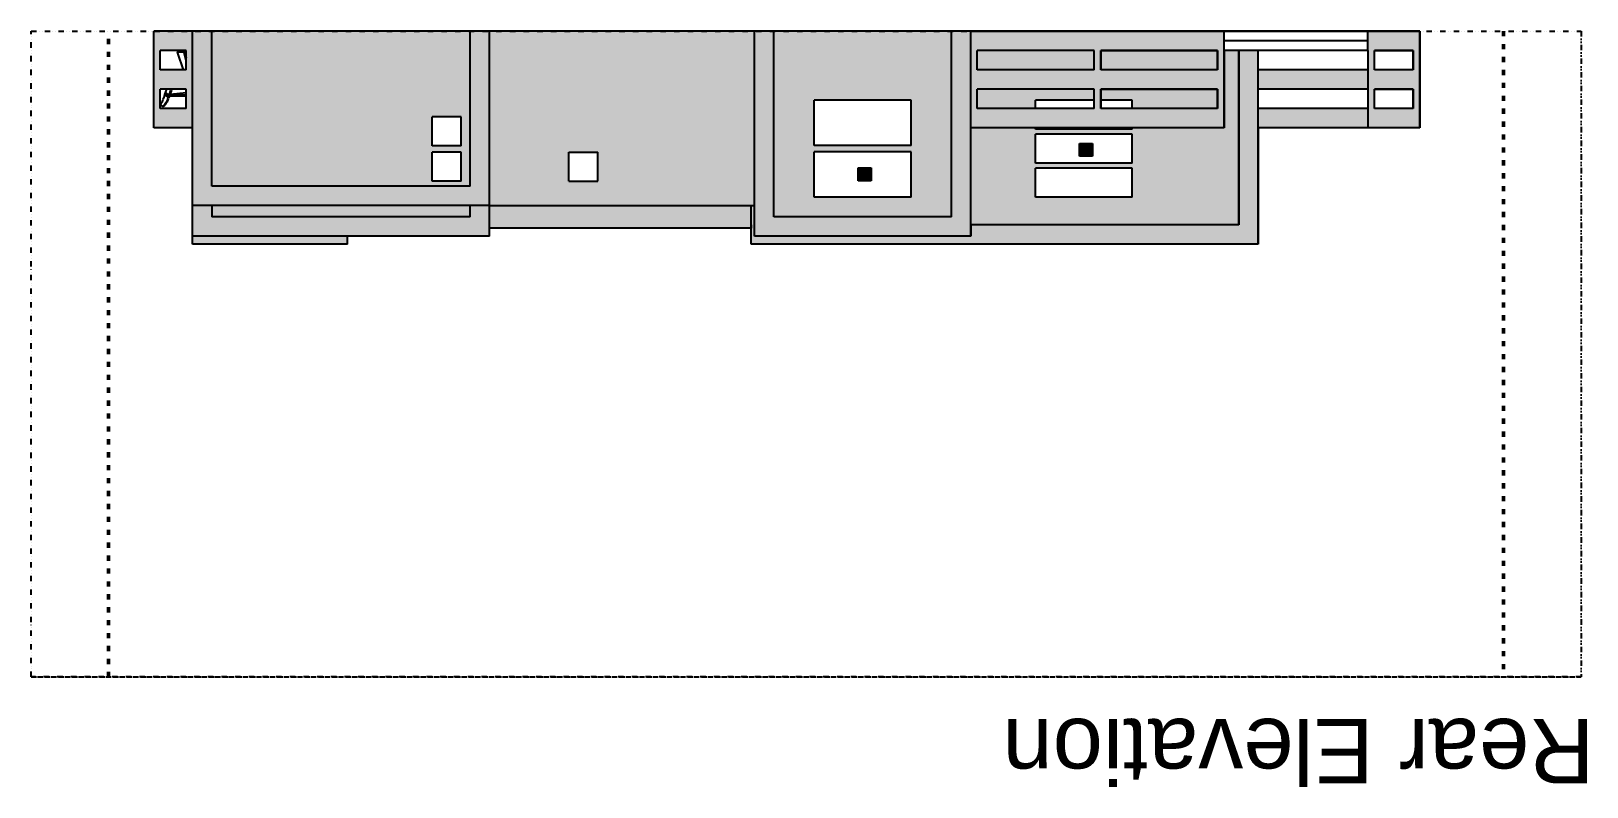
# Model space of a CAD drawing. Header units: millimetres. Extents: x 60252 to 149408, y 10197 to 135197.
# Drawn here: x 85252 to 121385, y 117645 to 135197 of the extents above; entities that cross this region are included whole.
import ezdxf

# ---------------------------------------------------------------- set-up
doc = ezdxf.new("R2010")
doc.units = ezdxf.units.MM
doc.linetypes.add('ACAD_ISO03W100', pattern=[30, 12, -18])
doc.linetypes.add('DIVIDE', pattern=[31.75, 12.7, -6.35, 0, -6.35, 0, -6.35])
doc.layers.add('a_COTA', color=3, linetype='Continuous', lineweight=15)
doc.layers.add('Property Line', color=157, linetype='ACAD_ISO03W100', lineweight=50)
for name, color, linetype in [('EXT. Highlight HATCH', 27, 'Continuous'), ('EXT.WALL HATCH', 33, 'Continuous'), ('Floorplan -Outline', 40, 'Continuous'), ('IOT SMART DEVICES', 181, 'Continuous'), ('Plot', 157, 'DIVIDE'), ('Stairs', 84, 'Continuous'), ('Window', 20, 'Continuous')]:
    doc.layers.add(name, color=color, linetype=linetype)
doc.styles.get("Standard").update_dxf_attribs({"font": 'Arial.ttf'})

msp = doc.modelspace()

# ---------------------------------------------------------------- texts
at = {"layer": 'a_COTA', "ltscale": 10, "insert": (121557, 117724), "char_height": 1500, "attachment_point": 1, "rotation": 180}
msp.add_mtext_dynamic_manual_height_columns('Rear Elevation', width=39477.79, gutter_width=10.6, heights=[4377], dxfattribs=at)

# ---------------------------------------------------------------- hatches: boundary and pattern name
at = {"layer": 'EXT. Highlight HATCH', "ltscale": 0.25}
h = msp.add_hatch(color=256, dxfattribs=at)
h.dxf.hatch_style = 1
h.paths.add_polyline_path([(89002, 130434), (95902, 130434), (95902, 131147), (95452, 131147), (95452, 130884), (89452, 130884), (89452, 131147), (89002, 131147)])
h.paths.add_polyline_path([(89002, 130247), (92602, 130247), (92602, 130434), (89002, 130434)])
h.paths.add_polyline_path([(89002, 131147), (89452, 131147), (95902, 131147), (95902, 135197), (95452, 135197), (95452, 131597), (89452, 131597), (89452, 135197), (89002, 135197)])
h.paths.add_polyline_path([(88102, 132947), (89002, 132947), (89002, 135197), (88102, 135197)])
h.paths.add_polyline_path([(88852, 133397), (88252, 133397), (88252, 133847), (88852, 133847)], flags=16)
h.paths.add_polyline_path([(88444, 133637), (88430, 133642, -0.001994), (88425, 133628), (88438, 133623), (88405, 133540), (88391, 133545, -0.056218), (88382, 133531), (88382, 133529), (88393, 133521), (88338, 133450), (88327, 133458, -0.16525), (88313, 133454, -0.331363), (88259, 133498, -0.230473), (88263, 133518), (88300, 133565, 0.074723), (88321, 133605, 0.001185), (88370, 133733, -0.850482), (88421, 133724), (88462, 133728, 0.003129), (88497, 133829), (88510, 133825), (88483, 133739), (88467, 133744, -0.000483), (88462, 133728), (88421, 133724, 1.103005), (88364, 133735, -0.001183), (88321, 133605, -0.074723), (88300, 133565), (88263, 133518, 0.230473), (88259, 133498, 0.331363), (88313, 133454, 0.2491), (88332, 133463), (88382, 133531, 0.064025), (88392, 133547), (88425, 133628, 0.009903), (88451, 133698), (88468, 133698)], flags=0)
h.paths.add_polyline_path([(88389, 133724, -1), (88401, 133724, -1)], flags=0)
h.paths.add_polyline_path([(88852, 134297), (88252, 134297), (88252, 134747), (88852, 134747)], flags=16)
at = {"layer": 'EXT. Highlight HATCH', "ltscale": 10}
h = msp.add_hatch(dxfattribs=at)
h.set_pattern_fill('ANGLE', color=256)
h.set_pattern_definition([(0, (0, 0), (0, 6.985), [5.08, -1.905]), (90, (0, 0), (-6.985, 4e-16), [5.08, -1.905])])
h.paths.add_polyline_path([(113752, 132947), (113752, 134747), (113302, 134747), (113302, 130697), (107077, 130697), (107077, 130434), (102052, 130434), (102052, 130697), (101977, 130697), (101977, 130622), (101977, 130247), (113752, 130247)])
h.paths.add_polyline_path([(116301, 133397), (113752, 133397), (113752, 132947), (116301, 132947)])
h.paths.add_polyline_path([(117502, 135197), (116301, 135197), (116301, 134747), (116301, 132947), (117502, 132947)])
h.paths.add_polyline_path([(116451, 133397), (116451, 133847), (117352, 133847), (117352, 133397)], flags=16)
h.paths.add_polyline_path([(116451, 134297), (116451, 134747), (117352, 134747), (117352, 134297)], flags=16)
h.paths.add_polyline_path([(116301, 134297), (113752, 134297), (113752, 133847), (116301, 133847)])
h.paths.add_polyline_path([(112959, 135197), (107077, 135197), (107077, 132947), (112959, 132947), (112959, 134747)])
h.paths.add_polyline_path([(112809, 134747), (112809, 134297), (110093, 134297), (110093, 134747)], flags=16)
h.paths.add_polyline_path([(112809, 133847), (112809, 133397), (110093, 133397), (110093, 133847)], flags=16)
h.paths.add_polyline_path([(109943, 134747), (109943, 134297), (107227, 134297), (107227, 134747)], flags=16)
h.paths.add_polyline_path([(109943, 133847), (109943, 133397), (107227, 133397), (107227, 133847)], flags=16)
h.paths.add_polyline_path([(102052, 131147), (101977, 131147), (101977, 130697), (102052, 130697)], flags=17)
at = {"layer": 'EXT. Highlight HATCH', "ltscale": 0.25}
h = msp.add_hatch(color=256, dxfattribs=at)
h.dxf.hatch_style = 1
h.paths.add_polyline_path([(102052, 130434), (107077, 130434), (107077, 135197), (106627, 135197), (106627, 130884), (102502, 130884), (102502, 135197), (102052, 135197)])
h = msp.add_hatch(color=256, dxfattribs=at)
h.dxf.hatch_style = 1
h.paths.add_polyline_path([(102052, 131147), (101977, 131147), (101977, 130697), (102052, 130697)])
h.paths.add_polyline_path([(109943, 134297), (109943, 134747), (107227, 134747), (107227, 134297)])
h.paths.add_polyline_path([(108577, 133397), (108577, 133592), (109943, 133592), (109943, 133847), (107227, 133847), (107227, 133397)])
h.paths.add_polyline_path([(112809, 133397), (112809, 133847), (110093, 133847), (110093, 133592), (110827, 133592), (110827, 133397)])
h.paths.add_polyline_path([(112809, 134297), (112809, 134747), (110093, 134747), (110093, 134297)])
h = msp.add_hatch(color=256, dxfattribs=at)
h.dxf.hatch_style = 1
h.paths.add_polyline_path([(89452, 131147), (95452, 131147), (95452, 131597), (89452, 131597)])
h = msp.add_hatch(color=256, dxfattribs=at)
h.dxf.hatch_style = 1
h.paths.add_polyline_path([(101977, 130622), (101977, 130697), (101977, 131147), (95902, 131147), (95902, 130622)])
at = {"layer": 'EXT.WALL HATCH', "ltscale": 0.25}
h = msp.add_hatch(color=256, dxfattribs=at)
h.dxf.hatch_style = 1
h.paths.add_polyline_path([(95452, 131597), (95452, 135197), (89452, 135197), (89452, 131597)])
h.paths.add_polyline_path([(94567, 132534), (94567, 133209), (95242, 133209), (95242, 132534)], flags=16)
h.paths.add_polyline_path([(94567, 132384), (95242, 132384), (95242, 131709), (94567, 131709)], flags=16)
h = msp.add_hatch(color=256, dxfattribs=at)
h.dxf.hatch_style = 1
h.paths.add_polyline_path([(95902, 135197), (95902, 131147), (102052, 131147), (102052, 135197)])
h.paths.add_polyline_path([(98413, 132384), (98413, 131709), (97738, 131709), (97738, 132384)], flags=16)
h = msp.add_hatch(color=256, dxfattribs=at)
h.dxf.hatch_style = 1
h.paths.add_polyline_path([(107077, 130697), (113302, 130697), (113302, 134747), (112959, 134747), (112959, 132947), (110827, 132947), (110827, 132917), (108577, 132917), (108577, 132947), (107077, 132947)])
h.paths.add_polyline_path([(110827, 131342), (108577, 131342), (108577, 132017), (110827, 132017)], flags=16)
h.paths.add_polyline_path([(110827, 132129), (108577, 132129), (108577, 132804), (110827, 132804)], flags=16)
h.paths.add_polyline_path([(102502, 130884), (106627, 130884), (106627, 135197), (102502, 135197)])
h.paths.add_polyline_path([(105690, 133592), (105690, 132542), (103440, 132542), (103440, 133592)], flags=16)
h.paths.add_polyline_path([(105690, 132392), (105690, 131342), (103440, 131342), (103440, 132392)], flags=16)
h = msp.add_hatch(color=256, dxfattribs=at)
h.dxf.hatch_style = 1
h.paths.add_polyline_path([(89452, 130884), (95452, 130884), (95452, 131147), (89452, 131147)])
at = {"layer": 'IOT SMART DEVICES', "ltscale": 10}
h = msp.add_hatch(color=256, dxfattribs=at)
h.dxf.hatch_style = 1
h.paths.add_polyline_path([(109600, 132290), (109900, 132290), (109900, 132590), (109600, 132590)])
h = msp.add_hatch(color=256, dxfattribs=at)
h.dxf.hatch_style = 1
h.paths.add_polyline_path([(104460, 131720), (104760, 131720), (104760, 132020), (104460, 132020)])

# ---------------------------------------------------------------- linework, layer by layer
at = {"extrusion": (-1.22465e-16, -1, 0)}
for p, q in [((88650, 134747), (88650, 134711)), ((88809, 134747), (88650, 134747)), ((88650, 134708), (88650, 134711)), ((88785, 134708), (88650, 134708)), ((88658, 134684), (88650, 134707)), ((88792, 134297), (88658, 134684)), ((88852, 134508), (88807, 134691)), ((88809, 134747), (88852, 134571)), ((88826, 134747), (88809, 134747)), ((88854, 134633), (88826, 134747)), ((88369, 133721), (88369, 133723)), ((88380, 133702), (88380, 133703)), ((88395, 133698), (88479, 133698)), ((88395, 133695), (88852, 133685)), ((88852, 133713), (88419, 133713)), ((88421, 133724), (88488, 133731)), ((88466, 133693), (88444, 133637)), ((88483, 133739), (88467, 133744)), ((88510, 133825), (88483, 133739)), ((88488, 133731), (88852, 133768)), ((88497, 133829), (88510, 133825)), ((88515, 133839), (88502, 133843)), ((88517, 133847), (88515, 133839)), ((88263, 133518), (88300, 133565)), ((88338, 133450), (88327, 133458)), ((88382, 133531), (88332, 133463)), ((88393, 133521), (88338, 133450)), ((88382, 133529), (88393, 133521)), ((88405, 133540), (88391, 133545)), ((88425, 133628), (88392, 133547)), ((88438, 133623), (88405, 133540)), ((88425, 133628), (88438, 133623)), ((88444, 133637), (88430, 133642))]:
    msp.add_line(p, q, dxfattribs=at)
msp.add_circle((88395, 133724), 6)
for centre, radius, start, end in [((88785, 134685), 22.5, 13.7805, 90), ((60984, 142884), 28868, 341.2511, 341.7573), ((88395, 133724), 26.3, 334.6231, 236.249), ((86679, 134329), 1881, 338.1375, 340.2671), ((80457, 136606), 8506, 340.2252, 341.0715), ((88281, 133504), 22.5, 142.0112, 193.9252), ((88316, 133513), 58.5, 193.9252, 267.2583), ((88179, 133653), 150, 324.1577, 341.2511), ((88314, 133477), 22.5, 267.2583, 323.2091), ((88322, 133575), 75, 323.3297, 337.9832)]:
    msp.add_arc(centre, radius, start, end)
msp.add_ellipse((87827, 133841), major_axis=(2402, -55), ratio=0.055456, start_param=-1.294897, end_param=-1.128701)
for points, knots in [([(88650, 134708), (88650, 134708), (88650, 134708), (88650, 134707), (88650, 134707), (88650, 134707)], [-1.451842, -1.451842, -1.451842, -1.451842, 0, 0, 0.01381, 0.01381, 0.01381, 0.01381]), ([(88369, 133723), (88369, 133720), (88369, 133717), (88372, 133711), (88374, 133708), (88377, 133705), (88379, 133704), (88380, 133703)], [0, 0, 0, 0, 6.516314, 6.516314, 13.175684, 13.175684, 16.582968, 16.582968, 16.582968, 16.582968]), ([(88369, 133721), (88369, 133719), (88369, 133717), (88370, 133714), (88370, 133712), (88372, 133707), (88374, 133705), (88379, 133700), (88382, 133698), (88388, 133696), (88392, 133695), (88395, 133695)], [-54.459154, -54.459154, -54.459154, -54.459154, -50.969408, -50.969408, -47.456055, -47.456055, -40.708162, -40.708162, -33.819273, -33.819273, -27.226886, -27.226886, -27.226886, -27.226886]), ([(88380, 133703), (88381, 133702), (88383, 133701), (88388, 133699), (88391, 133698), (88395, 133698), (88395, 133698), (88395, 133698)], [-38.41535, -38.41535, -38.41535, -38.41535, -34.750226, -34.750226, -27.903122, -27.903122, -27.728097, -27.728097, -27.728097, -27.728097]), ([(88380, 133703), (88381, 133702), (88383, 133701), (88388, 133699), (88391, 133698), (88395, 133698), (88395, 133698), (88395, 133698)], [-38.41535, -38.41535, -38.41535, -38.41535, -34.750226, -34.750226, -27.903122, -27.903122, -27.728097, -27.728097, -27.728097, -27.728097]), ([(88380, 133703), (88381, 133702), (88383, 133701), (88388, 133699), (88391, 133698), (88395, 133698), (88395, 133698), (88395, 133698)], [-38.41535, -38.41535, -38.41535, -38.41535, -34.750226, -34.750226, -27.903122, -27.903122, -27.728097, -27.728097, -27.728097, -27.728097]), ([(88380, 133703), (88381, 133702), (88383, 133701), (88388, 133699), (88391, 133698), (88395, 133698), (88395, 133698), (88395, 133698)], [-38.41535, -38.41535, -38.41535, -38.41535, -34.750226, -34.750226, -27.903122, -27.903122, -27.728097, -27.728097, -27.728097, -27.728097]), ([(88380, 133703), (88381, 133702), (88383, 133701), (88388, 133699), (88391, 133698), (88395, 133698), (88395, 133698), (88395, 133698)], [-38.41535, -38.41535, -38.41535, -38.41535, -34.750226, -34.750226, -27.903122, -27.903122, -27.728097, -27.728097, -27.728097, -27.728097]), ([(88380, 133703), (88381, 133702), (88383, 133701), (88388, 133699), (88391, 133698), (88395, 133698), (88395, 133698), (88395, 133698)], [-38.41535, -38.41535, -38.41535, -38.41535, -34.750226, -34.750226, -27.903122, -27.903122, -27.728097, -27.728097, -27.728097, -27.728097]), ([(88380, 133703), (88381, 133702), (88383, 133701), (88388, 133699), (88391, 133698), (88395, 133698), (88395, 133698), (88395, 133698)], [-38.41535, -38.41535, -38.41535, -38.41535, -34.750226, -34.750226, -27.903122, -27.903122, -27.728097, -27.728097, -27.728097, -27.728097]), ([(88380, 133703), (88381, 133702), (88383, 133701), (88388, 133699), (88391, 133698), (88395, 133698), (88395, 133698), (88395, 133698)], [-38.41535, -38.41535, -38.41535, -38.41535, -34.750226, -34.750226, -27.903122, -27.903122, -27.728097, -27.728097, -27.728097, -27.728097]), ([(88380, 133703), (88381, 133702), (88383, 133701), (88388, 133699), (88391, 133698), (88395, 133698), (88395, 133698), (88395, 133698)], [-38.41535, -38.41535, -38.41535, -38.41535, -34.750226, -34.750226, -27.903122, -27.903122, -27.728097, -27.728097, -27.728097, -27.728097]), ([(88380, 133703), (88381, 133702), (88383, 133701), (88388, 133699), (88391, 133698), (88395, 133698), (88395, 133698), (88395, 133698)], [-38.41535, -38.41535, -38.41535, -38.41535, -34.750226, -34.750226, -27.903122, -27.903122, -27.728097, -27.728097, -27.728097, -27.728097]), ([(88380, 133703), (88381, 133702), (88383, 133701), (88388, 133699), (88391, 133698), (88395, 133698), (88395, 133698), (88395, 133698)], [-38.41535, -38.41535, -38.41535, -38.41535, -34.750226, -34.750226, -27.903122, -27.903122, -27.728097, -27.728097, -27.728097, -27.728097]), ([(88380, 133703), (88381, 133702), (88383, 133701), (88388, 133699), (88391, 133698), (88395, 133698), (88395, 133698), (88395, 133698)], [-38.41535, -38.41535, -38.41535, -38.41535, -34.750226, -34.750226, -27.903122, -27.903122, -27.728097, -27.728097, -27.728097, -27.728097]), ([(88380, 133703), (88381, 133702), (88383, 133701), (88388, 133699), (88391, 133698), (88395, 133698), (88395, 133698), (88395, 133698)], [-38.41535, -38.41535, -38.41535, -38.41535, -34.750226, -34.750226, -27.903122, -27.903122, -27.728097, -27.728097, -27.728097, -27.728097]), ([(88380, 133703), (88381, 133702), (88383, 133701), (88388, 133699), (88391, 133698), (88395, 133698), (88395, 133698), (88395, 133698)], [-38.41535, -38.41535, -38.41535, -38.41535, -34.750226, -34.750226, -27.903122, -27.903122, -27.728097, -27.728097, -27.728097, -27.728097]), ([(88380, 133703), (88381, 133702), (88383, 133701), (88388, 133699), (88391, 133698), (88395, 133698), (88395, 133698), (88395, 133698)], [-38.41535, -38.41535, -38.41535, -38.41535, -34.750226, -34.750226, -27.903122, -27.903122, -27.728097, -27.728097, -27.728097, -27.728097]), ([(88380, 133703), (88381, 133702), (88383, 133701), (88388, 133699), (88391, 133698), (88395, 133698), (88395, 133698), (88395, 133698)], [-38.41535, -38.41535, -38.41535, -38.41535, -34.750226, -34.750226, -27.903122, -27.903122, -27.728097, -27.728097, -27.728097, -27.728097]), ([(88380, 133703), (88381, 133702), (88383, 133701), (88388, 133699), (88391, 133698), (88395, 133698), (88395, 133698), (88395, 133698)], [-38.41535, -38.41535, -38.41535, -38.41535, -34.750226, -34.750226, -27.903122, -27.903122, -27.728097, -27.728097, -27.728097, -27.728097]), ([(88380, 133703), (88381, 133702), (88383, 133701), (88388, 133699), (88391, 133698), (88395, 133698), (88395, 133698), (88395, 133698)], [-38.41535, -38.41535, -38.41535, -38.41535, -34.750226, -34.750226, -27.903122, -27.903122, -27.728097, -27.728097, -27.728097, -27.728097]), ([(88380, 133703), (88381, 133702), (88383, 133701), (88388, 133699), (88391, 133698), (88395, 133698), (88395, 133698), (88395, 133698)], [-38.41535, -38.41535, -38.41535, -38.41535, -34.750226, -34.750226, -27.903122, -27.903122, -27.728097, -27.728097, -27.728097, -27.728097]), ([(88380, 133703), (88381, 133702), (88383, 133701), (88388, 133699), (88391, 133698), (88395, 133698), (88395, 133698), (88395, 133698)], [-38.41535, -38.41535, -38.41535, -38.41535, -34.750226, -34.750226, -27.903122, -27.903122, -27.728097, -27.728097, -27.728097, -27.728097]), ([(88380, 133703), (88381, 133702), (88383, 133701), (88388, 133699), (88391, 133698), (88395, 133698), (88395, 133698), (88395, 133698)], [-38.41535, -38.41535, -38.41535, -38.41535, -34.750226, -34.750226, -27.903122, -27.903122, -27.728097, -27.728097, -27.728097, -27.728097]), ([(88380, 133703), (88381, 133702), (88383, 133701), (88388, 133699), (88391, 133698), (88395, 133698), (88395, 133698), (88395, 133698)], [-38.41535, -38.41535, -38.41535, -38.41535, -34.750226, -34.750226, -27.903122, -27.903122, -27.728097, -27.728097, -27.728097, -27.728097]), ([(88400, 133698), (88399, 133697), (88399, 133697), (88397, 133696), (88397, 133695), (88396, 133695), (88396, 133695), (88395, 133695), (88395, 133695), (88395, 133695), (88395, 133695), (88395, 133695)], [22.078831, 22.078831, 22.078831, 22.078831, 29.557625, 29.557625, 35.702501, 35.702501, 38.887587, 38.887587, 40.509469, 40.509469, 42.440226, 42.440226, 42.440226, 42.440226]), ([(88400, 133698), (88399, 133697), (88399, 133697), (88397, 133696), (88397, 133695), (88396, 133695), (88396, 133695), (88395, 133695), (88395, 133695), (88395, 133695), (88395, 133695), (88395, 133695)], [22.078847, 22.078847, 22.078847, 22.078847, 29.557625, 29.557625, 35.702501, 35.702501, 38.887587, 38.887587, 40.509469, 40.509469, 42.440166, 42.440166, 42.440166, 42.440166]), ([(88400, 133698), (88399, 133697), (88399, 133697), (88397, 133696), (88397, 133695), (88396, 133695), (88396, 133695), (88395, 133695), (88395, 133695), (88395, 133695), (88395, 133695), (88395, 133695)], [22.078847, 22.078847, 22.078847, 22.078847, 29.557625, 29.557625, 35.702501, 35.702501, 38.887587, 38.887587, 40.509469, 40.509469, 42.440166, 42.440166, 42.440166, 42.440166]), ([(88400, 133698), (88399, 133697), (88399, 133697), (88397, 133696), (88397, 133695), (88396, 133695), (88396, 133695), (88395, 133695), (88395, 133695), (88395, 133695), (88395, 133695), (88395, 133695)], [22.078847, 22.078847, 22.078847, 22.078847, 29.557625, 29.557625, 35.702501, 35.702501, 38.887587, 38.887587, 40.509469, 40.509469, 42.440166, 42.440166, 42.440166, 42.440166]), ([(88400, 133698), (88399, 133697), (88399, 133697), (88397, 133696), (88397, 133695), (88396, 133695), (88396, 133695), (88395, 133695), (88395, 133695), (88395, 133695), (88395, 133695), (88395, 133695)], [22.078847, 22.078847, 22.078847, 22.078847, 29.557625, 29.557625, 35.702501, 35.702501, 38.887587, 38.887587, 40.509469, 40.509469, 42.440166, 42.440166, 42.440166, 42.440166]), ([(88400, 133698), (88399, 133697), (88399, 133697), (88397, 133696), (88397, 133695), (88396, 133695), (88396, 133695), (88395, 133695), (88395, 133695), (88395, 133695), (88395, 133695), (88395, 133695)], [22.078847, 22.078847, 22.078847, 22.078847, 29.557625, 29.557625, 35.702501, 35.702501, 38.887587, 38.887587, 40.509469, 40.509469, 42.440166, 42.440166, 42.440166, 42.440166]), ([(88400, 133698), (88399, 133697), (88399, 133697), (88397, 133696), (88397, 133695), (88396, 133695), (88396, 133695), (88395, 133695), (88395, 133695), (88395, 133695), (88395, 133695), (88395, 133695)], [22.078847, 22.078847, 22.078847, 22.078847, 29.557625, 29.557625, 35.702501, 35.702501, 38.887587, 38.887587, 40.509469, 40.509469, 42.440166, 42.440166, 42.440166, 42.440166]), ([(88400, 133698), (88399, 133697), (88399, 133697), (88397, 133696), (88397, 133695), (88396, 133695), (88396, 133695), (88395, 133695), (88395, 133695), (88395, 133695), (88395, 133695), (88395, 133695)], [22.078847, 22.078847, 22.078847, 22.078847, 29.557625, 29.557625, 35.702501, 35.702501, 38.887587, 38.887587, 40.509469, 40.509469, 42.440166, 42.440166, 42.440166, 42.440166]), ([(88400, 133698), (88399, 133697), (88399, 133697), (88397, 133696), (88397, 133695), (88396, 133695), (88396, 133695), (88395, 133695), (88395, 133695), (88395, 133695), (88395, 133695), (88395, 133695)], [22.078847, 22.078847, 22.078847, 22.078847, 29.557625, 29.557625, 35.702501, 35.702501, 38.887587, 38.887587, 40.509469, 40.509469, 42.440166, 42.440166, 42.440166, 42.440166]), ([(88400, 133698), (88399, 133697), (88399, 133697), (88397, 133696), (88397, 133695), (88396, 133695), (88396, 133695), (88395, 133695), (88395, 133695), (88395, 133695), (88395, 133695), (88395, 133695)], [22.078847, 22.078847, 22.078847, 22.078847, 29.557625, 29.557625, 35.702501, 35.702501, 38.887587, 38.887587, 40.509469, 40.509469, 42.440166, 42.440166, 42.440166, 42.440166]), ([(88400, 133698), (88399, 133697), (88399, 133697), (88397, 133696), (88397, 133695), (88396, 133695), (88396, 133695), (88395, 133695), (88395, 133695), (88395, 133695), (88395, 133695), (88395, 133695)], [22.078847, 22.078847, 22.078847, 22.078847, 29.557625, 29.557625, 35.702501, 35.702501, 38.887587, 38.887587, 40.509469, 40.509469, 42.440166, 42.440166, 42.440166, 42.440166]), ([(88400, 133698), (88399, 133697), (88399, 133697), (88397, 133696), (88397, 133695), (88396, 133695), (88396, 133695), (88395, 133695), (88395, 133695), (88395, 133695), (88395, 133695), (88395, 133695)], [22.078847, 22.078847, 22.078847, 22.078847, 29.557625, 29.557625, 35.702501, 35.702501, 38.887587, 38.887587, 40.509469, 40.509469, 42.440166, 42.440166, 42.440166, 42.440166]), ([(88400, 133698), (88399, 133697), (88399, 133697), (88397, 133696), (88397, 133695), (88396, 133695), (88396, 133695), (88395, 133695), (88395, 133695), (88395, 133695), (88395, 133695), (88395, 133695)], [22.078847, 22.078847, 22.078847, 22.078847, 29.557625, 29.557625, 35.702501, 35.702501, 38.887587, 38.887587, 40.509469, 40.509469, 42.440166, 42.440166, 42.440166, 42.440166]), ([(88400, 133698), (88399, 133697), (88399, 133697), (88397, 133696), (88397, 133695), (88396, 133695), (88396, 133695), (88395, 133695), (88395, 133695), (88395, 133695), (88395, 133695), (88395, 133695)], [22.078847, 22.078847, 22.078847, 22.078847, 29.557625, 29.557625, 35.702501, 35.702501, 38.887587, 38.887587, 40.509469, 40.509469, 42.440166, 42.440166, 42.440166, 42.440166]), ([(88400, 133698), (88399, 133697), (88399, 133697), (88397, 133696), (88397, 133695), (88396, 133695), (88396, 133695), (88395, 133695), (88395, 133695), (88395, 133695), (88395, 133695), (88395, 133695)], [22.078847, 22.078847, 22.078847, 22.078847, 29.557625, 29.557625, 35.702501, 35.702501, 38.887587, 38.887587, 40.509469, 40.509469, 42.440166, 42.440166, 42.440166, 42.440166]), ([(88400, 133698), (88399, 133697), (88399, 133697), (88397, 133696), (88397, 133695), (88396, 133695), (88396, 133695), (88395, 133695), (88395, 133695), (88395, 133695), (88395, 133695), (88395, 133695)], [22.078847, 22.078847, 22.078847, 22.078847, 29.557625, 29.557625, 35.702501, 35.702501, 38.887587, 38.887587, 40.509469, 40.509469, 42.440166, 42.440166, 42.440166, 42.440166]), ([(88400, 133698), (88399, 133697), (88399, 133697), (88397, 133696), (88397, 133695), (88396, 133695), (88396, 133695), (88395, 133695), (88395, 133695), (88395, 133695), (88395, 133695), (88395, 133695)], [22.078847, 22.078847, 22.078847, 22.078847, 29.557625, 29.557625, 35.702501, 35.702501, 38.887587, 38.887587, 40.509469, 40.509469, 42.440166, 42.440166, 42.440166, 42.440166]), ([(88400, 133698), (88399, 133697), (88399, 133697), (88397, 133696), (88397, 133695), (88396, 133695), (88396, 133695), (88395, 133695), (88395, 133695), (88395, 133695), (88395, 133695), (88395, 133695)], [22.078847, 22.078847, 22.078847, 22.078847, 29.557625, 29.557625, 35.702501, 35.702501, 38.887587, 38.887587, 40.509469, 40.509469, 42.440166, 42.440166, 42.440166, 42.440166]), ([(88400, 133698), (88399, 133697), (88399, 133697), (88397, 133696), (88397, 133695), (88396, 133695), (88396, 133695), (88395, 133695), (88395, 133695), (88395, 133695), (88395, 133695), (88395, 133695)], [22.078847, 22.078847, 22.078847, 22.078847, 29.557625, 29.557625, 35.702501, 35.702501, 38.887587, 38.887587, 40.509469, 40.509469, 42.440166, 42.440166, 42.440166, 42.440166]), ([(88400, 133698), (88399, 133697), (88399, 133697), (88397, 133696), (88397, 133695), (88396, 133695), (88396, 133695), (88395, 133695), (88395, 133695), (88395, 133695), (88395, 133695), (88395, 133695)], [22.078847, 22.078847, 22.078847, 22.078847, 29.557625, 29.557625, 35.702501, 35.702501, 38.887587, 38.887587, 40.509469, 40.509469, 42.440166, 42.440166, 42.440166, 42.440166]), ([(88400, 133698), (88399, 133697), (88399, 133697), (88397, 133696), (88397, 133695), (88396, 133695), (88396, 133695), (88395, 133695), (88395, 133695), (88395, 133695), (88395, 133695), (88395, 133695)], [22.078847, 22.078847, 22.078847, 22.078847, 29.557625, 29.557625, 35.702501, 35.702501, 38.887587, 38.887587, 40.509469, 40.509469, 42.440166, 42.440166, 42.440166, 42.440166]), ([(88400, 133698), (88399, 133697), (88399, 133697), (88397, 133696), (88397, 133695), (88396, 133695), (88396, 133695), (88395, 133695), (88395, 133695), (88395, 133695), (88395, 133695), (88395, 133695)], [22.078847, 22.078847, 22.078847, 22.078847, 29.557625, 29.557625, 35.702501, 35.702501, 38.887587, 38.887587, 40.509469, 40.509469, 42.440166, 42.440166, 42.440166, 42.440166]), ([(88419, 133713), (88419, 133713), (88419, 133713), (88420, 133715), (88420, 133716), (88421, 133720), (88421, 133721), (88421, 133723)], [47.348908, 47.348908, 47.348908, 47.348908, 47.478458, 47.478458, 50.980129, 50.980129, 54.430362, 54.430362, 54.430362, 54.430362]), ([(88419, 133713), (88419, 133713), (88419, 133713), (88420, 133715), (88420, 133716), (88421, 133720), (88421, 133721), (88421, 133723)], [47.348908, 47.348908, 47.348908, 47.348908, 47.478458, 47.478458, 50.980129, 50.980129, 54.069702, 54.069702, 54.069702, 54.069702]), ([(88419, 133713), (88419, 133713), (88419, 133713), (88420, 133715), (88420, 133716), (88421, 133720), (88421, 133721), (88421, 133723)], [47.348908, 47.348908, 47.348908, 47.348908, 47.478458, 47.478458, 50.980129, 50.980129, 54.069702, 54.069702, 54.069702, 54.069702]), ([(88419, 133713), (88419, 133713), (88419, 133713), (88420, 133715), (88420, 133716), (88421, 133720), (88421, 133721), (88421, 133723)], [47.348908, 47.348908, 47.348908, 47.348908, 47.478458, 47.478458, 50.980129, 50.980129, 54.069702, 54.069702, 54.069702, 54.069702]), ([(88421, 133721), (88421, 133719), (88421, 133718), (88421, 133716), (88420, 133715), (88420, 133714), (88420, 133713), (88419, 133713), (88419, 133713), (88419, 133713)], [0.423626, 0.423626, 0.423626, 0.423626, 3.688137, 3.688137, 7.418109, 7.418109, 9.318339, 9.318339, 11.037056, 11.037056, 11.037056, 11.037056]), ([(88488, 133731), (88484, 133731), (88481, 133730), (88478, 133730), (88473, 133730), (88469, 133729), (88464, 133729), (88458, 133728), (88451, 133727), (88445, 133727), (88437, 133726), (88429, 133725), (88421, 133724)], [4.712389, 4.712389, 4.712389, 4.712389, 4.7676876, 4.7676876, 4.7676876, 4.8451058, 4.8451058, 4.8451058, 4.9534912, 4.9534912, 4.9534912, 5.0958674, 5.0958674, 5.0958674, 5.0958674])]:
    msp.add_open_spline(points, degree=3, knots=knots)
for points in [[(88650, 134707), (88650, 134707), (88650, 134707), (88650, 134707)], [(88369, 133723), (88369, 133723), (88369, 133723), (88369, 133723)], [(88395, 133698), (88395, 133698), (88395, 133698), (88395, 133698)], [(88395, 133695), (88395, 133695), (88395, 133695), (88395, 133695)], [(88395, 133695), (88395, 133695), (88395, 133695), (88395, 133695)], [(88395, 133695), (88395, 133695), (88395, 133695), (88395, 133695)], [(88395, 133695), (88395, 133695), (88395, 133695), (88395, 133695)], [(88395, 133695), (88395, 133695), (88395, 133695), (88395, 133695)], [(88395, 133695), (88395, 133695), (88395, 133695), (88395, 133695)], [(88395, 133695), (88395, 133695), (88395, 133695), (88395, 133695)], [(88395, 133695), (88395, 133695), (88395, 133695), (88395, 133695)], [(88395, 133695), (88395, 133695), (88395, 133695), (88395, 133695)], [(88395, 133695), (88395, 133695), (88395, 133695), (88395, 133695)], [(88395, 133695), (88395, 133695), (88395, 133695), (88395, 133695)], [(88395, 133695), (88395, 133695), (88395, 133695), (88395, 133695)], [(88395, 133695), (88395, 133695), (88395, 133695), (88395, 133695)], [(88395, 133695), (88395, 133695), (88395, 133695), (88395, 133695)], [(88395, 133695), (88395, 133695), (88395, 133695), (88395, 133695)], [(88395, 133695), (88395, 133695), (88395, 133695), (88395, 133695)], [(88395, 133695), (88395, 133695), (88395, 133695), (88395, 133695)], [(88395, 133695), (88395, 133695), (88395, 133695), (88395, 133695)], [(88395, 133695), (88395, 133695), (88395, 133695), (88395, 133695)], [(88395, 133695), (88395, 133695), (88395, 133695), (88395, 133695)], [(88395, 133695), (88395, 133695), (88395, 133695), (88395, 133695)], [(88400, 133698), (88400, 133698), (88400, 133698), (88400, 133698)], [(88400, 133698), (88400, 133698), (88400, 133698), (88400, 133698)], [(88400, 133698), (88400, 133698), (88400, 133698), (88400, 133698)], [(88400, 133698), (88400, 133698), (88400, 133698), (88400, 133698)], [(88400, 133698), (88400, 133698), (88400, 133698), (88400, 133698)], [(88400, 133698), (88400, 133698), (88400, 133698), (88400, 133698)], [(88400, 133698), (88400, 133698), (88400, 133698), (88400, 133698)], [(88400, 133698), (88400, 133698), (88400, 133698), (88400, 133698)], [(88400, 133698), (88400, 133698), (88400, 133698), (88400, 133698)], [(88400, 133698), (88400, 133698), (88400, 133698), (88400, 133698)], [(88400, 133698), (88400, 133698), (88400, 133698), (88400, 133698)], [(88400, 133698), (88400, 133698), (88400, 133698), (88400, 133698)], [(88400, 133698), (88400, 133698), (88400, 133698), (88400, 133698)], [(88400, 133698), (88400, 133698), (88400, 133698), (88400, 133698)], [(88400, 133698), (88400, 133698), (88400, 133698), (88400, 133698)], [(88400, 133698), (88400, 133698), (88400, 133698), (88400, 133698)], [(88400, 133698), (88400, 133698), (88400, 133698), (88400, 133698)], [(88400, 133698), (88400, 133698), (88400, 133698), (88400, 133698)], [(88400, 133698), (88400, 133698), (88400, 133698), (88400, 133698)], [(88400, 133698), (88400, 133698), (88400, 133698), (88400, 133698)], [(88400, 133698), (88400, 133698), (88400, 133698), (88400, 133698)], [(88421, 133721), (88421, 133721), (88421, 133722), (88421, 133723)]]:
    msp.add_open_spline(points, degree=3)
at = {"layer": 'Floorplan -Outline', "ltscale": 0.25}
for p, q in [((117502, 135197), (88102, 135197)), ((88102, 132947), (88102, 135197)), ((89002, 130247), (89002, 135197)), ((89452, 131597), (89452, 135197)), ((95452, 131597), (95452, 135197)), ((95902, 130434), (95902, 135197)), ((102052, 130434), (102052, 135197)), ((102502, 130884), (102502, 135197)), ((106627, 130884), (106627, 135197)), ((107077, 132816), (107077, 135197)), ((107077, 135197), (117502, 135197)), ((112959, 134747), (112959, 135197)), ((116301, 134747), (116301, 135197)), ((117502, 132947), (117502, 135197)), ((117502, 135197), (117502, 132947)), ((88852, 134747), (88252, 134747)), ((88252, 134297), (88252, 134747)), ((88852, 134297), (88852, 134747)), ((107227, 134297), (107227, 134747)), ((109943, 134747), (107227, 134747)), ((109943, 134297), (109943, 134747)), ((110093, 134747), (110093, 134297)), ((112809, 134747), (110093, 134747)), ((110093, 134297), (110093, 134747)), ((110093, 134747), (112809, 134747)), ((112809, 134297), (112809, 134747)), ((112809, 134747), (112809, 134297)), ((112959, 134747), (112959, 132947)), ((112959, 132947), (112959, 134747)), ((113302, 130697), (113302, 134747)), ((113302, 134747), (113302, 130697)), ((113752, 130247), (113752, 134747)), ((113752, 132947), (113752, 134747)), ((116301, 134747), (116301, 132947)), ((116301, 134747), (116301, 132947)), ((117352, 134747), (116451, 134747)), ((116451, 134297), (116451, 134747)), ((116451, 134297), (116451, 134747)), ((116451, 134747), (117352, 134747)), ((117352, 134297), (117352, 134747)), ((117352, 134747), (117352, 134297)), ((88852, 134297), (88252, 134297)), ((109943, 134297), (107227, 134297)), ((112809, 134297), (110093, 134297)), ((112809, 134297), (110093, 134297)), ((116301, 134297), (113752, 134297)), ((116301, 134297), (113752, 134297)), ((117352, 134297), (116451, 134297)), ((117352, 134297), (116451, 134297)), ((88852, 133847), (88252, 133847)), ((88252, 133397), (88252, 133847)), ((88852, 133397), (88852, 133847)), ((107227, 133397), (107227, 133847)), ((109943, 133847), (107227, 133847)), ((109943, 133397), (109943, 133847)), ((112809, 133847), (110093, 133847)), ((110093, 133847), (110093, 133397)), ((110093, 133397), (110093, 133847)), ((110093, 133847), (112809, 133847)), ((112809, 133397), (112809, 133847)), ((112809, 133847), (112809, 133397)), ((116301, 133847), (113752, 133847)), ((116301, 133847), (113752, 133847)), ((117352, 133847), (116451, 133847)), ((116451, 133397), (116451, 133847)), ((116451, 133397), (116451, 133847)), ((116451, 133847), (117352, 133847)), ((117352, 133397), (117352, 133847)), ((117352, 133847), (117352, 133397)), ((88852, 133397), (88252, 133397)), ((109943, 133397), (107227, 133397)), ((112809, 133397), (110093, 133397)), ((112809, 133397), (110093, 133397)), ((116301, 133397), (113752, 133397)), ((116301, 133397), (113752, 133397)), ((117352, 133397), (116451, 133397)), ((117352, 133397), (116451, 133397)), ((89002, 132947), (88102, 132947)), ((112959, 132947), (107077, 132947)), ((112959, 132947), (107077, 132947)), ((107077, 130434), (107077, 132816)), ((116301, 132947), (113752, 132947)), ((117502, 132947), (113752, 132947)), ((113752, 132947), (113752, 130247)), ((117502, 132947), (116301, 132947)), ((95452, 131597), (89452, 131597)), ((95902, 131147), (89002, 131147)), ((89452, 131147), (89452, 130884)), ((95452, 130884), (89452, 130884)), ((95452, 130884), (95452, 131147)), ((95902, 131147), (102052, 131147)), ((101977, 130622), (101977, 131147)), ((106627, 130884), (102502, 130884)), ((101977, 130622), (95902, 130622)), ((101977, 130247), (101977, 130697)), ((101977, 130697), (101977, 130622)), ((101977, 130247), (101977, 130622)), ((102052, 130434), (102052, 130697)), ((113302, 130697), (107077, 130697)), ((107077, 130697), (107077, 130434)), ((113302, 130697), (107077, 130697)), ((95902, 130434), (89002, 130434)), ((92602, 130247), (89002, 130247)), ((92602, 130247), (92602, 130434)), ((113752, 130247), (101977, 130247)), ((113752, 130247), (101977, 130247)), ((107077, 130434), (102052, 130434)), ((107077, 130434), (102052, 130434))]:
    msp.add_line(p, q, dxfattribs=at)
at = {"layer": 'IOT SMART DEVICES', "ltscale": 10}
for p, q in [((109600, 132590), (109900, 132590)), ((109600, 132290), (109600, 132590)), ((109900, 132290), (109600, 132290)), ((109900, 132590), (109900, 132290)), ((104460, 132020), (104760, 132020)), ((104460, 131720), (104460, 132020)), ((104760, 132020), (104760, 131720)), ((104760, 131720), (104460, 131720))]:
    msp.add_line(p, q, dxfattribs=at)
at = {"layer": 'Plot', "ltscale": 10}
for p, q in [((85252, 135197), (121252, 135197)), ((85252, 120197), (85252, 135197)), ((121252, 135197), (121252, 120197)), ((121252, 120197), (85252, 120197)), ((85252, 120197), (121252, 120197))]:
    msp.add_line(p, q, dxfattribs=at)
at = {"layer": 'Property Line', "ltscale": 10}
for p, q in [((87052, 120197), (87052, 135197)), ((119452, 135197), (119452, 120197))]:
    msp.add_line(p, q, dxfattribs=at)
at = {"layer": 'Stairs', "ltscale": 0.25}
for p, q in [((116301, 134972), (112959, 134972)), ((116301, 134747), (112959, 134747)), ((116301, 134747), (112959, 134747))]:
    msp.add_line(p, q, dxfattribs=at)
at = {"layer": 'Window', "ltscale": 0.25}
for p, q in [((105690, 133592), (103440, 133592)), ((103440, 132542), (103440, 133592)), ((105690, 132542), (105690, 133592)), ((108577, 133397), (108577, 133592)), ((109943, 133592), (108577, 133592)), ((110827, 133592), (110093, 133592)), ((110827, 133397), (110827, 133592)), ((95242, 133209), (94567, 133209)), ((94567, 132534), (94567, 133209)), ((95242, 132534), (95242, 133209)), ((108577, 132917), (108577, 132947)), ((110827, 132917), (108577, 132917)), ((110827, 132804), (108577, 132804)), ((108577, 132129), (108577, 132804)), ((110827, 132917), (110827, 132947)), ((110827, 132129), (110827, 132804)), ((95242, 132534), (94567, 132534)), ((94567, 131709), (94567, 132384)), ((95242, 132384), (94567, 132384)), ((95242, 131709), (95242, 132384)), ((97738, 132384), (98413, 132384)), ((97738, 131709), (97738, 132384)), ((98413, 131709), (98413, 132384)), ((105690, 132542), (103440, 132542)), ((103440, 131342), (103440, 132392)), ((105690, 132392), (103440, 132392)), ((105690, 131342), (105690, 132392)), ((110827, 132129), (108577, 132129)), ((108577, 131342), (108577, 132017)), ((110827, 132017), (108577, 132017)), ((110827, 131342), (110827, 132017)), ((95242, 131709), (94567, 131709)), ((97738, 131709), (98413, 131709)), ((105690, 131342), (103440, 131342)), ((110827, 131342), (108577, 131342))]:
    msp.add_line(p, q, dxfattribs=at)

msp.set_redraw_order([(e.dxf.handle, doc.entitydb.next_handle()) for e in msp.query("TEXT MTEXT ATTDEF DIMENSION ARC_DIMENSION")])  # texts and dimensions are drawn at this point

doc.saveas('drawing.dxf')
